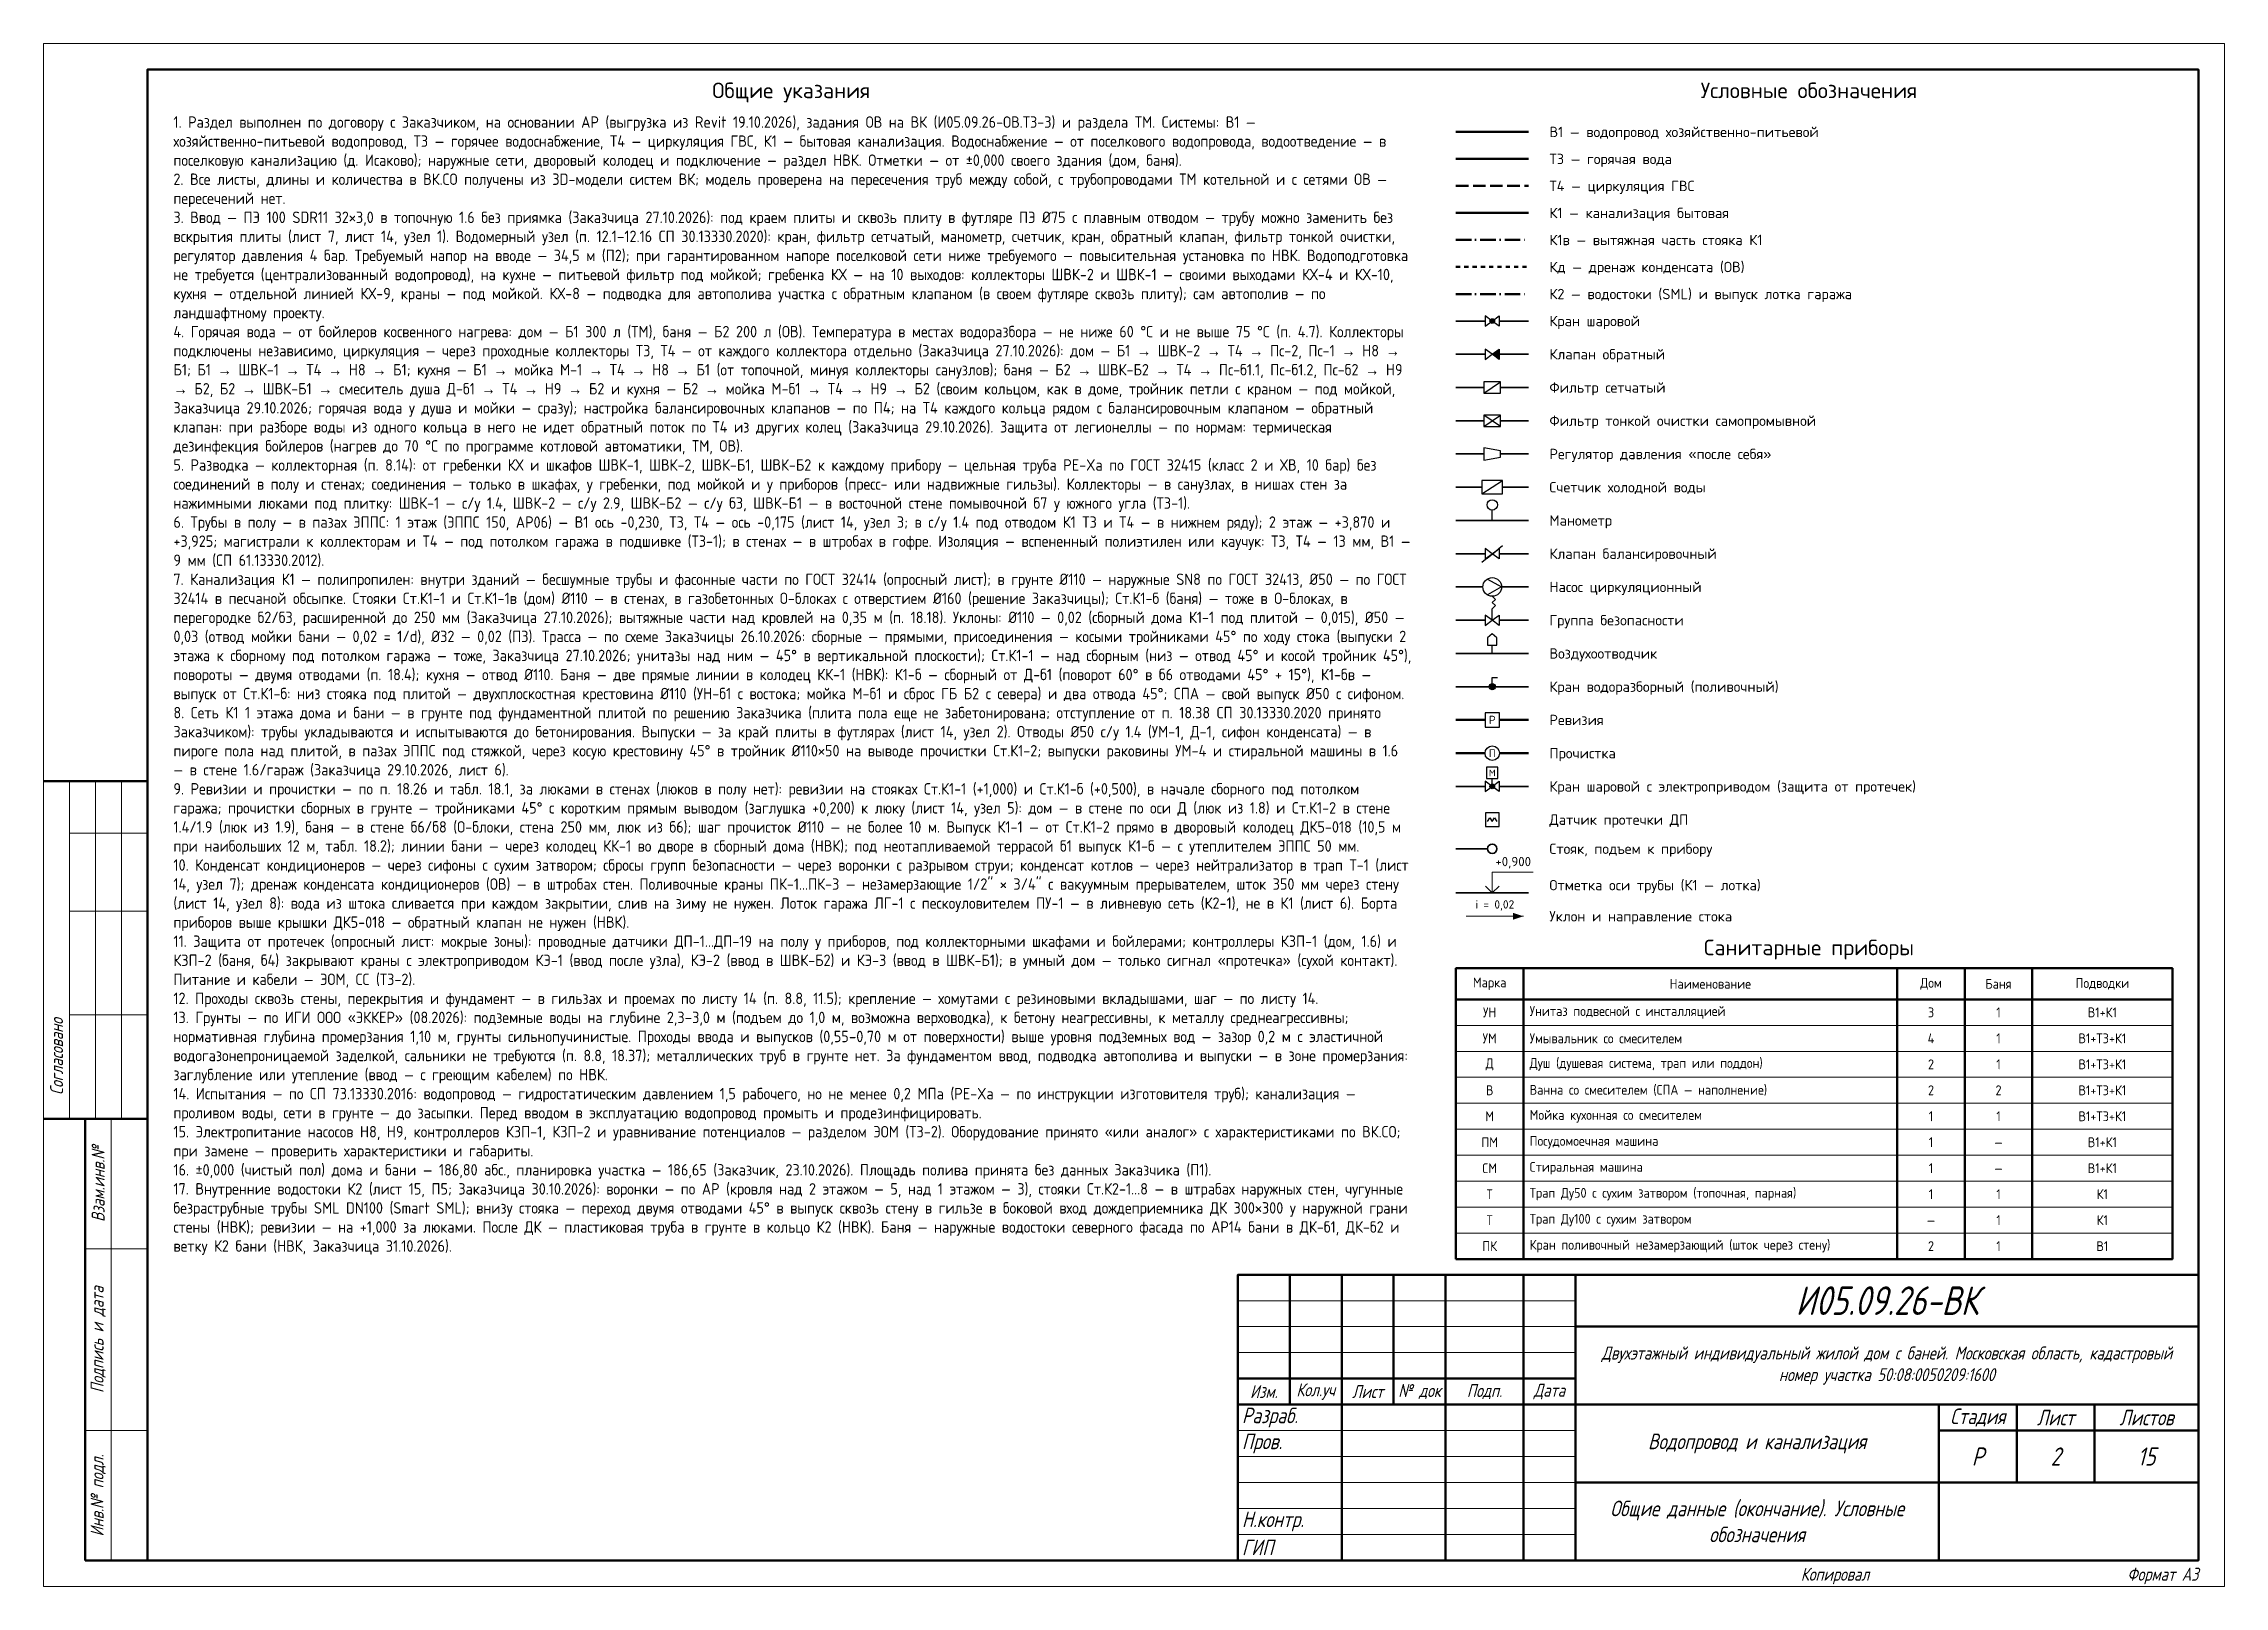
# Paper-space layout 'Лист' of a CAD drawing. Header units: millimetres. Extents: x 0 to 420, y 0 to 297.
import ezdxf
from ezdxf.enums import TextEntityAlignment as Align

# ---------------------------------------------------------------- set-up
doc = ezdxf.new("R2010")
doc.units = ezdxf.units.MM
for name, pattern in [('ОВ_ПУНКТ', [160, 80, -80]), ('ОВ_ШП', [460, 300, -80, 0, -80]), ('ОВ_ШТРИХ', [330, 240, -90])]:
    doc.linetypes.add(name, pattern=pattern)
for name, color, linetype, lineweight in [('ВК_арматура', 7, 'Continuous', 25), ('ВК_В1', 150, 'Continuous', 35), ('ВК_защита', 6, 'Continuous', 25), ('ВК_К1', 34, 'Continuous', 50), ('ВК_К1в', 34, 'Continuous', 35), ('ВК_К2', 5, 'Continuous', 50), ('ВК_Кд', 8, 'Continuous', 25), ('ВК_марки', 7, 'Continuous', 18), ('ВК_размеры', 7, 'Continuous', 13), ('ВК_Т3', 1, 'Continuous', 35), ('ВК_Т4', 30, 'Continuous', 35), ('ВК_текст', 7, 'Continuous', 18), ('Рамка', 7, 'Continuous', 50), ('Таблицы', 7, 'Continuous', 18), ('Текст', 7, 'Continuous', 18), ('Тонкие', 8, 'Continuous', 13)]:
    doc.layers.add(name, color=color, linetype=linetype, lineweight=lineweight)
doc.styles.add('GOST', font='isocpeur.ttf', dxfattribs={"width": 0.9})
doc.styles.add('GOST_I', font='isocpeur.ttf', dxfattribs={"width": 0.8})

psp = doc.layouts.new('Лист')

# ---------------------------------------------------------------- texts
at = {"layer": 'ВК_марки', "style": 'GOST'}
psp.add_text('i = 0,02', height=1.6, dxfattribs=at).set_placement((279.5, 130), align=Align.BOTTOM_CENTER)
at = {"layer": 'ВК_размеры', "style": 'GOST'}
psp.add_text('+0,900', height=1.8, dxfattribs=at).set_placement((279.6, 138.1), align=Align.BOTTOM_LEFT)
at = {"layer": 'ВК_текст', "style": 'GOST'}
for s, p in [('В1 — водопровод хозяйственно-питьевой', (290, 280)), ('Т3 — горячая вода', (290, 274.8)), ('Т4 — циркуляция ГВС', (290, 269.6)), ('К1 — канализация бытовая', (290, 264.4)), ('К1в — вытяжная часть стояка К1', (290, 259.2)), ('Кд — дренаж конденсата (ОВ)', (290, 254)), ('К2 — водостоки (SML) и выпуск лотка гаража', (290, 248.8)), ('Кран шаровой', (290, 243.6)), ('Клапан обратный', (290, 237.2)), ('Фильтр сетчатый', (290, 230.8)), ('Фильтр тонкой очистки самопромывной', (290, 224.4)), ('Регулятор давления «после себя»', (290, 218)), ('Счетчик холодной воды', (290, 211.6)), ('Манометр', (290, 205.2)), ('Клапан балансировочный', (290, 198.8)), ('Насос циркуляционный', (290, 192.4)), ('Группа безопасности', (290, 186)), ('Воздухоотводчик', (290, 179.6)), ('Кран водоразборный (поливочный)', (290, 173.2)), ('Ревизия', (290, 166.8)), ('Прочистка', (290, 160.4)), ('Кран шаровой с электроприводом (защита от протечек)', (290, 154)), ('Датчик протечки ДП', (290, 147.6)), ('Стояк, подъем к прибору', (290, 142)), ('Отметка оси трубы (К1 — лотка)', (290, 135)), ('Уклон и направление стока', (290, 129))]:
    psp.add_text(s, height=2, dxfattribs=at).set_placement(p, align=Align.MIDDLE_LEFT)
at = {"layer": 'Текст', "style": 'GOST'}
for s, p in [('Общие указания', (144, 288)), ('Условные обозначения', (340, 288)), ('Санитарные приборы', (340, 123))]:
    psp.add_text(s, height=3, dxfattribs=at).set_placement(p, align=Align.MIDDLE_CENTER)
at = {"layer": 'Текст'}
for s, insert, char_height, width, attachment_point, style in [('1. Раздел выполнен по договору с Заказчиком, на основании АР (выгрузка из Revit 19.10.2026), задания ОВ на ВК (И05.09.26-ОВ.ТЗ-3) и раздела ТМ. Системы: В1 — хозяйственно-питьевой водопровод, Т3 — горячее водоснабжение, Т4 — циркуляция ГВС, К1 — бытовая канализация. Водоснабжение — от поселкового водопровода, водоотведение — в поселковую канализацию (д. Исаково); наружные сети, дворовый колодец и подключение — раздел НВК. Отметки — от ±0,000 своего здания (дом, баня).\\P2. Все листы, длины и количества в ВК.СО получены из 3D-модели систем ВК; модель проверена на пересечения труб между собой, с трубопроводами ТМ котельной и с сетями ОВ — пересечений нет.\\P3. Ввод — ПЭ 100 SDR11 32×3,0 в топочную 1.6 без приямка (Заказчица 27.10.2026): под краем плиты и сквозь плиту в футляре ПЭ Ø75 с плавным отводом — трубу можно заменить без вскрытия плиты (лист 7, лист 14, узел 1). Водомерный узел (п. 12.1–12.16 СП 30.13330.2020): кран, фильтр сетчатый, манометр, счетчик, кран, обратный клапан, фильтр тонкой очистки, регулятор давления 4 бар. Требуемый напор на вводе — 34,5 м (П2); при гарантированном напоре поселковой сети ниже требуемого — повысительная установка по НВК. Водоподготовка не требуется (централизованный водопровод), на кухне — питьевой фильтр под мойкой; гребенка КХ — на 10 выходов: коллекторы ШВК-2 и ШВК-1 — своими выходами КХ-4 и КХ-10, кухня — отдельной линией КХ-9, краны — под мойкой. КХ-8 — подводка для автополива участка с обратным клапаном (в своем футляре сквозь плиту); сам автополив — по ландшафтному проекту.\\P4. Горячая вода — от бойлеров косвенного нагрева: дом — Б1 300 л (ТМ), баня — Б2 200 л (ОВ). Температура в местах водоразбора — не ниже 60 °С и не выше 75 °С (п. 4.7). Коллекторы подключены независимо, циркуляция — через проходные коллекторы Т3, Т4 — от каждого коллектора отдельно (Заказчица 27.10.2026): дом — Б1 → ШВК-2 → Т4 → Пс-2, Пс-1 → Н8 → Б1; Б1 → ШВК-1 → Т4 → Н8 → Б1; кухня — Б1 → мойка М-1 → Т4 → Н8 → Б1 (от топочной, минуя коллекторы санузлов); баня — Б2 → ШВК-Б2 → Т4 → Пс-б1.1, Пс-б1.2, Пс-б2 → Н9 → Б2, Б2 → ШВК-Б1 → смеситель душа Д-б1 → Т4 → Н9 → Б2 и кухня — Б2 → мойка М-б1 → Т4 → Н9 → Б2 (своим кольцом, как в доме, тройник петли с краном — под мойкой, Заказчица 29.10.2026; горячая вода у душа и мойки — сразу); настройка балансировочных клапанов — по П4; на Т4 каждого кольца рядом с балансировочным клапаном — обратный клапан: при разборе воды из одного кольца в него не идет обратный поток по Т4 из других колец (Заказчица 29.10.2026). Защита от легионеллы — по нормам: термическая дезинфекция бойлеров (нагрев до 70 °С по программе котловой автоматики, ТМ, ОВ).\\P5. Разводка — коллекторная (п. 8.14): от гребенки КХ и шкафов ШВК-1, ШВК-2, ШВК-Б1, ШВК-Б2 к каждому прибору — цельная труба PE-Xa по ГОСТ 32415 (класс 2 и ХВ, 10 бар) без соединений в полу и стенах; соединения — только в шкафах, у гребенки, под мойкой и у приборов (пресс- или надвижные гильзы). Коллекторы — в санузлах, в нишах стен за нажимными люками под плитку: ШВК-1 — с/у 1.4, ШВК-2 — с/у 2.9, ШВК-Б2 — с/у б3, ШВК-Б1 — в восточной стене помывочной б7 у южного угла (ТЗ-1).\\P6. Трубы в полу — в пазах ЭППС: 1 этаж (ЭППС 150, АР06) — В1 ось -0,230, Т3, Т4 — ось -0,175 (лист 14, узел 3; в с/у 1.4 под отводом К1 Т3 и Т4 — в нижнем ряду); 2 этаж — +3,870 и +3,925; магистрали к коллекторам и Т4 — под потолком гаража в подшивке (ТЗ-1); в стенах — в штробах в гофре. Изоляция — вспененный полиэтилен или каучук: Т3, Т4 — 13 мм, В1 — 9 мм (СП 61.13330.2012).\\P7. Канализация К1 — полипропилен: внутри зданий — бесшумные трубы и фасонные части по ГОСТ 32414 (опросный лист); в грунте Ø110 — наружные SN8 по ГОСТ 32413, Ø50 — по ГОСТ 32414 в песчаной обсыпке. Стояки Ст.К1-1 и Ст.К1-1в (дом) Ø110 — в стенах, в газобетонных О-блоках с отверстием Ø160 (решение Заказчицы); Ст.К1-б (баня) — тоже в О-блоках, в перегородке б2/б3, расширенной до 250 мм (Заказчица 27.10.2026); вытяжные части над кровлей на 0,35 м (п. 18.18). Уклоны: Ø110 — 0,02 (сборный дома К1-1 под плитой — 0,015), Ø50 — 0,03 (отвод мойки бани — 0,02 = 1/d), Ø32 — 0,02 (П3). Трасса — по схеме Заказчицы 26.10.2026: сборные — прямыми, присоединения — косыми тройниками 45° по ходу стока (выпуски 2 этажа к сборному под потолком гаража — тоже, Заказчица 27.10.2026; унитазы над ним — 45° в вертикальной плоскости); Ст.К1-1 — над сборным (низ — отвод 45° и косой тройник 45°), повороты — двумя отводами (п. 18.4); кухня — отвод Ø110. Баня — две прямые линии в колодец КК-1 (НВК): К1-б — сборный от Д-б1 (поворот 60° в б6 отводами 45° + 15°), К1-бв — выпуск от Ст.К1-б: низ стояка под плитой — двухплоскостная крестовина Ø110 (УН-б1 с востока; мойка М-б1 и сброс ГБ Б2 с севера) и два отвода 45°; СПА — свой выпуск Ø50 с сифоном.\\P8. Сеть К1 1 этажа дома и бани — в грунте под фундаментной плитой по решению Заказчика (плита пола еще не забетонирована; отступление от п. 18.38 СП 30.13330.2020 принято Заказчиком): трубы укладываются и испытываются до бетонирования. Выпуски — за край плиты в футлярах (лист 14, узел 2). Отводы Ø50 с/у 1.4 (УМ-1, Д-1, сифон конденсата) — в пироге пола над плитой, в пазах ЭППС под стяжкой, через косую крестовину 45° в тройник Ø110×50 на выводе прочистки Ст.К1-2; выпуски раковины УМ-4 и стиральной машины в 1.6 — в стене 1.6/гараж (Заказчица 29.10.2026, лист 6).\\P9. Ревизии и прочистки — по п. 18.26 и табл. 18.1, за люками в стенах (люков в полу нет): ревизии на стояках Ст.К1-1 (+1,000) и Ст.К1-б (+0,500), в начале сборного под потолком гаража; прочистки сборных в грунте — тройниками 45° с коротким прямым выводом (заглушка +0,200) к люку (лист 14, узел 5): дом — в стене по оси Д (люк из 1.8) и Ст.К1-2 в стене 1.4/1.9 (люк из 1.9), баня — в стене б6/б8 (О-блоки, стена 250 мм, люк из б6); шаг прочисток Ø110 — не более 10 м. Выпуск К1-1 — от Ст.К1-2 прямо в дворовый колодец ДК5-018 (10,5 м при наибольших 12 м, табл. 18.2); линии бани — через колодец КК-1 во дворе в сборный дома (НВК); под неотапливаемой террасой б1 выпуск К1-б — с утеплителем ЭППС 50 мм.\\P10. Конденсат кондиционеров — через сифоны с сухим затвором; сбросы групп безопасности — через воронки с разрывом струи; конденсат котлов — через нейтрализатор в трап Т-1 (лист 14, узел 7); дренаж конденсата кондиционеров (ОВ) — в штробах стен. Поливочные краны ПК-1...ПК-3 — незамерзающие 1/2" × 3/4" с вакуумным прерывателем, шток 350 мм через стену (лист 14, узел 8): вода из штока сливается при каждом закрытии, слив на зиму не нужен. Лоток гаража ЛГ-1 с пескоуловителем ПУ-1 — в ливневую сеть (К2-1), не в К1 (лист 6). Борта приборов выше крышки ДК5-018 — обратный клапан не нужен (НВК).\\P11. Защита от протечек (опросный лист: мокрые зоны): проводные датчики ДП-1...ДП-19 на полу у приборов, под коллекторными шкафами и бойлерами; контроллеры КЗП-1 (дом, 1.6) и КЗП-2 (баня, б4) закрывают краны с электроприводом КЭ-1 (ввод после узла), КЭ-2 (ввод в ШВК-Б2) и КЭ-3 (ввод в ШВК-Б1); в умный дом — только сигнал «протечка» (сухой контакт). Питание и кабели — ЭОМ, СС (ТЗ-2).\\P12. Проходы сквозь стены, перекрытия и фундамент — в гильзах и проемах по листу 14 (п. 8.8, 11.5); крепление — хомутами с резиновыми вкладышами, шаг — по листу 14.\\P13. Грунты — по ИГИ ООО «ЭККЕР» (08.2026): подземные воды на глубине 2,3–3,0 м (подъем до 1,0 м, возможна верховодка), к бетону неагрессивны, к металлу среднеагрессивны; нормативная глубина промерзания 1,10 м, грунты сильнопучинистые. Проходы ввода и выпусков (0,55–0,70 м от поверхности) выше уровня подземных вод — зазор 0,2 м с эластичной водогазонепроницаемой заделкой, сальники не требуются (п. 8.8, 18.37); металлических труб в грунте нет. За фундаментом ввод, подводка автополива и выпуски — в зоне промерзания: заглубление или утепление (ввод — с греющим кабелем) по НВК.\\P14. Испытания — по СП 73.13330.2016: водопровод — гидростатическим давлением 1,5 рабочего, но не менее 0,2 МПа (PE-Xa — по инструкции изготовителя труб); канализация — проливом воды, сети в грунте — до засыпки. Перед вводом в эксплуатацию водопровод промыть и продезинфицировать.\\P15. Электропитание насосов Н8, Н9, контроллеров КЗП-1, КЗП-2 и уравнивание потенциалов — разделом ЭОМ (ТЗ-2). Оборудование принято «или аналог» с характеристиками по ВК.СО; при замене — проверить характеристики и габариты.\\P16. ±0,000 (чистый пол) дома и бани — 186,80 абс., планировка участка — 186,65 (Заказчик, 23.10.2026). Площадь полива принята без данных Заказчика (П1).\\P17. Внутренние водостоки К2 (лист 15, П5; Заказчица 30.10.2026): воронки — по АР (кровля над 2 этажом — 5, над 1 этажом — 3), стояки Ст.К2-1...8 — в штрабах наружных стен, чугунные безраструбные трубы SML DN100 (Smart SML); внизу стояка — переход двумя отводами 45° в выпуск сквозь стену в гильзе в боковой вход дождеприемника ДК 300×300 у наружной грани стены (НВК); ревизии — на +1,000 за люками. После ДК — пластиковая труба в грунте в кольцо К2 (НВК). Баня — наружные водостоки северного фасада по АР14 бани в ДК-б1, ДК-б2 и ветку К2 бани (НВК, Заказчица 31.10.2026).', (25, 283), 2.2, 238, 1, 'GOST'), ('Марка', (278.5, 116), 1.9, 11, 5, 'GOST'), ('Наименование', (321, 116), 1.9, 70, 5, 'GOST'), ('Дом', (363.5, 116), 1.9, 11, 5, 'GOST'), ('Баня', (376.5, 116), 1.9, 11, 5, 'GOST'), ('Подводки', (396.5, 116), 1.9, 25, 5, 'GOST'), ('УН', (278.5, 110.5), 1.9, 11, 5, 'GOST'), ('Унитаз подвесной с инсталляцией', (286.2, 110.5), 1.9, 69.6, 4, 'GOST'), ('3', (363.5, 110.5), 1.9, 11, 5, 'GOST'), ('1', (376.5, 110.5), 1.9, 11, 5, 'GOST'), ('В1+К1', (396.5, 110.5), 1.9, 25, 5, 'GOST'), ('УМ', (278.5, 105.5), 1.9, 11, 5, 'GOST'), ('Умывальник со смесителем', (286.2, 105.5), 1.9, 69.6, 4, 'GOST'), ('4', (363.5, 105.5), 1.9, 11, 5, 'GOST'), ('1', (376.5, 105.5), 1.9, 11, 5, 'GOST'), ('В1+Т3+К1', (396.5, 105.5), 1.9, 25, 5, 'GOST'), ('Д', (278.5, 100.5), 1.9, 11, 5, 'GOST'), ('Душ (душевая система, трап или поддон)', (286.2, 100.5), 1.9, 69.6, 4, 'GOST'), ('2', (363.5, 100.5), 1.9, 11, 5, 'GOST'), ('1', (376.5, 100.5), 1.9, 11, 5, 'GOST'), ('В1+Т3+К1', (396.5, 100.5), 1.9, 25, 5, 'GOST'), ('Ванна со смесителем (СПА — наполнение)', (286.2, 95.5), 1.9, 69.6, 4, 'GOST'), ('В', (278.5, 95.5), 1.9, 11, 5, 'GOST'), ('2', (363.5, 95.5), 1.9, 11, 5, 'GOST'), ('2', (376.5, 95.5), 1.9, 11, 5, 'GOST'), ('В1+Т3+К1', (396.5, 95.5), 1.9, 25, 5, 'GOST'), ('М', (278.5, 90.5), 1.9, 11, 5, 'GOST'), ('Мойка кухонная со смесителем', (286.2, 90.5), 1.9, 69.6, 4, 'GOST'), ('1', (363.5, 90.5), 1.9, 11, 5, 'GOST'), ('1', (376.5, 90.5), 1.9, 11, 5, 'GOST'), ('В1+Т3+К1', (396.5, 90.5), 1.9, 25, 5, 'GOST'), ('ПМ', (278.5, 85.5), 1.9, 11, 5, 'GOST'), ('Посудомоечная машина', (286.2, 85.5), 1.9, 69.6, 4, 'GOST'), ('1', (363.5, 85.5), 1.9, 11, 5, 'GOST'), ('—', (376.5, 85.5), 1.9, 11, 5, 'GOST'), ('В1+К1', (396.5, 85.5), 1.9, 25, 5, 'GOST'), ('СМ', (278.5, 80.5), 1.9, 11, 5, 'GOST'), ('Стиральная машина', (286.2, 80.5), 1.9, 69.6, 4, 'GOST'), ('1', (363.5, 80.5), 1.9, 11, 5, 'GOST'), ('—', (376.5, 80.5), 1.9, 11, 5, 'GOST'), ('В1+К1', (396.5, 80.5), 1.9, 25, 5, 'GOST'), ('Т', (278.5, 75.5), 1.9, 11, 5, 'GOST'), ('Трап Ду50 с сухим затвором (топочная, парная)', (286.2, 75.5), 1.9, 69.6, 4, 'GOST'), ('1', (363.5, 75.5), 1.9, 11, 5, 'GOST'), ('1', (376.5, 75.5), 1.9, 11, 5, 'GOST'), ('К1', (396.5, 75.5), 1.9, 25, 5, 'GOST'), ('Т', (278.5, 70.5), 1.9, 11, 5, 'GOST'), ('Трап Ду100 с сухим затвором', (286.2, 70.5), 1.9, 69.6, 4, 'GOST'), ('1', (376.5, 70.5), 1.9, 11, 5, 'GOST'), ('К1', (396.5, 70.5), 1.9, 25, 5, 'GOST'), ('—', (363.5, 70.5), 1.9, 11, 5, 'GOST'), ('ПК', (278.5, 65.5), 1.9, 11, 5, 'GOST'), ('Кран поливочный незамерзающий (шток через стену)', (286.2, 65.5), 1.9, 69.6, 4, 'GOST'), ('2', (363.5, 65.5), 1.9, 11, 5, 'GOST'), ('1', (376.5, 65.5), 1.9, 11, 5, 'GOST'), ('В1', (396.5, 65.5), 1.9, 25, 5, 'GOST'), ('{\\W0.8;\\Q15;Двухэтажный индивидуальный жилой дом с баней. Московская область, кадастровый номер участка 50:08:0050209:1600}', (355, 42.5), 2.5, 116, 5, 'GOST_I'), ('{\\W0.8;\\Q15;Водопровод и канализация}', (330, 27.5), 3, 66, 5, 'GOST_I'), ('{\\W0.8;\\Q15;Общие данные (окончание). Условные обозначения}', (330, 12.5), 3, 66, 5, 'GOST_I')]:
    psp.add_mtext(s, dxfattribs=dict(at, insert=insert, char_height=char_height, width=width, attachment_point=attachment_point, style=style))
at = {"layer": 'Текст', "char_height": 2.5, "attachment_point": 5, "rotation": 90, "style": 'GOST_I'}
for s, insert in [('{\\W0.8;\\Q15;Согласовано}', (2.5, 102)), ('{\\W0.8;\\Q15;Взам.инв.№}', (10.5, 77.5)), ('{\\W0.8;\\Q15;Подпись и дата}', (10.5, 47.5)), ('{\\W0.8;\\Q15;Инв.№ подл.}', (10.5, 17.5))]:
    psp.add_mtext(s, dxfattribs=dict(at, insert=insert))
at = {"layer": 'Текст', "style": 'GOST_I'}
for s, insert, char_height, attachment_point in [('{\\W0.8;\\Q15;И05.09.26-ВК}', (355, 55), 5.5, 5), ('{\\W0.8;\\Q15;Изм.}', (235, 37.5), 2.5, 5), ('{\\W0.8;\\Q15;Кол.уч}', (245, 37.5), 2.5, 5), ('{\\W0.8;\\Q15;Лист}', (255, 37.5), 2.5, 5), ('{\\W0.8;\\Q15;№ док}', (265, 37.5), 2.5, 5), ('{\\W0.8;\\Q15;Подп.}', (277.5, 37.5), 2.5, 5), ('{\\W0.8;\\Q15;Дата}', (290, 37.5), 2.5, 5), ('{\\W0.8;\\Q15;Разраб.}', (230.8, 32.5), 3, 4), ('{\\W0.8;\\Q15;Стадия}', (372.5, 32.5), 3, 5), ('{\\W0.8;\\Q15;Лист}', (387.5, 32.5), 3, 5), ('{\\W0.8;\\Q15;Листов}', (405, 32.5), 3, 5), ('{\\W0.8;\\Q15;Пров.}', (230.8, 27.5), 3, 4), ('{\\W0.8;\\Q15;}', (250.8, 32.5), 3, 4), ('{\\W0.8;\\Q15;}', (285.6, 32.5), 3, 4), ('{\\W0.8;\\Q15;}', (250.8, 27.5), 3, 4), ('{\\W0.8;\\Q15;}', (285.6, 27.5), 3, 4), ('{\\W0.8;\\Q15;Р}', (372.5, 25), 3.5, 5), ('{\\W0.8;\\Q15;2}', (387.5, 25), 3.5, 5), ('{\\W0.8;\\Q15;15}', (405, 25), 3.5, 5), ('{\\W0.8;\\Q15;Н.контр.}', (230.8, 12.5), 3, 4), ('{\\W0.8;\\Q15;ГИП}', (230.8, 7.5), 3, 4), ('{\\W0.8;\\Q15;}', (250.8, 12.5), 3, 4), ('{\\W0.8;\\Q15;}', (285.6, 12.5), 3, 4), ('{\\W0.8;\\Q15;}', (250.8, 7.5), 3, 4), ('{\\W0.8;\\Q15;}', (285.6, 7.5), 3, 4), ('{\\W0.8;\\Q15;Копировал}', (345, 2), 2.5, 5), ('{\\W0.8;\\Q15;Формат А3}', (415, 2), 2.5, 6)]:
    psp.add_mtext(s, dxfattribs=dict(at, insert=insert, char_height=char_height, attachment_point=attachment_point))

# ---------------------------------------------------------------- hatches: boundary and pattern name
at = {"layer": 'ВК_арматура'}
h = psp.add_hatch(color=7, dxfattribs=at)
edge = h.paths.add_edge_path()
edge.add_arc((279, 173.2), 0.6, 0, 360)
at = {"layer": 'ВК_марки'}
psp.add_hatch(color=7, dxfattribs=at).paths.add_polyline_path([(285, 129), (283, 129.66), (283, 128.34)])

# ---------------------------------------------------------------- linework, layer by layer
at = {"layer": 'ВК_арматура'}
for points in [[(279, 205.2), (279, 207.2)], [(279, 179.6), (279, 181.2)], [(279, 173.2), (279, 175)], [(279, 175), (280, 175)]]:
    psp.add_lwpolyline(points, dxfattribs=at)
psp.add_circle((279, 173.2), 0.6, dxfattribs=at)
at = {"layer": 'ВК_В1', "lineweight": 50}
psp.add_lwpolyline([(272, 280), (286, 280)], dxfattribs=at)
at = {"layer": 'ВК_В1'}
for points in [[(272, 243.6), (286, 243.6)], [(272, 237.2), (286, 237.2)], [(272, 230.8), (286, 230.8)], [(272, 224.4), (286, 224.4)], [(272, 218), (286, 218)], [(272, 211.6), (286, 211.6)], [(272, 205.2), (286, 205.2)], [(272, 198.8), (286, 198.8)], [(272, 192.4), (286, 192.4)], [(272, 186), (286, 186)], [(272, 179.6), (286, 179.6)], [(272, 173.2), (286, 173.2)], [(272, 154), (286, 154)], [(272, 142), (278, 142)], [(272, 133.5), (286, 133.5)]]:
    psp.add_lwpolyline(points, dxfattribs=at)
psp.add_circle((279, 142), 0.9, dxfattribs=at)
at = {"layer": 'ВК_К1', "lineweight": 50}
psp.add_lwpolyline([(272, 264.4), (286, 264.4)], dxfattribs=at)
at = {"layer": 'ВК_К1'}
for points in [[(272, 166.8), (286, 166.8)], [(272, 160.4), (286, 160.4)]]:
    psp.add_lwpolyline(points, dxfattribs=at)
at = {"layer": 'ВК_К1в', "linetype": 'ОВ_ШП', "lineweight": 50, "ltscale": 0.01}
psp.add_lwpolyline([(272, 259.2), (286, 259.2)], dxfattribs=at)
at = {"layer": 'ВК_К2', "linetype": 'ОВ_ШП', "lineweight": 50, "ltscale": 0.01}
psp.add_lwpolyline([(272, 248.8), (286, 248.8)], dxfattribs=at)
at = {"layer": 'ВК_Кд', "linetype": 'ОВ_ПУНКТ', "lineweight": 50, "ltscale": 0.01}
psp.add_lwpolyline([(272, 254), (286, 254)], dxfattribs=at)
at = {"layer": 'ВК_марки'}
psp.add_lwpolyline([(274, 129), (285, 129)], dxfattribs=at)
at = {"layer": 'ВК_размеры'}
for points in [[(277.7, 134.8), (279, 133.5), (280.3, 134.8)], [(279, 133.5), (279, 137.5)], [(279, 137.5), (286.9, 137.5)]]:
    psp.add_lwpolyline(points, dxfattribs=at)
at = {"layer": 'ВК_Т3', "lineweight": 50}
psp.add_lwpolyline([(272, 274.8), (286, 274.8)], dxfattribs=at)
at = {"layer": 'ВК_Т4', "linetype": 'ОВ_ШТРИХ', "lineweight": 50, "ltscale": 0.01}
psp.add_lwpolyline([(272, 269.6), (286, 269.6)], dxfattribs=at)
at = {"layer": 'Рамка', "lineweight": 50}
for points in [[(20, 5), (415, 5), (415, 292), (20, 292)], [(230, 5), (415, 5), (415, 60), (230, 60)]]:
    psp.add_lwpolyline(points, close=True, dxfattribs=at)
at = {"layer": 'Таблицы', "lineweight": 50}
for p, q in [((0, 155), (20, 155)), ((285, 119), (285, 63)), ((357, 119), (357, 63)), ((370, 119), (370, 63)), ((383, 119), (383, 63)), ((272, 113), (410, 113)), ((0, 90), (20, 90)), ((8, 5), (8, 90)), ((240, 35), (240, 60)), ((250, 5), (250, 60)), ((260, 35), (260, 60)), ((270, 5), (270, 60)), ((285, 5), (285, 60)), ((295, 5), (295, 60)), ((295, 50), (415, 50)), ((230, 40), (295, 40)), ((230, 35), (415, 35)), ((365, 5), (365, 35)), ((380, 20), (380, 35)), ((395, 20), (395, 35)), ((365, 30), (415, 30)), ((295, 20), (415, 20)), ((8, 5), (20, 5))]:
    psp.add_line(p, q, dxfattribs=at)
at = {"layer": 'Таблицы'}
for p, q in [((5, 90), (5, 155)), ((10, 90), (10, 155)), ((15, 90), (15, 155)), ((5, 145), (20, 145)), ((5, 130), (20, 130)), ((5, 110), (20, 110)), ((13, 5), (13, 90)), ((8, 65), (20, 65)), ((8, 30), (20, 30))]:
    psp.add_line(p, q, dxfattribs=at)
at = {"layer": 'Таблицы', "lineweight": 18}
for p, q in [((272, 108), (410, 108)), ((272, 103), (410, 103)), ((272, 98), (410, 98)), ((272, 93), (410, 93)), ((272, 88), (410, 88)), ((272, 83), (410, 83)), ((272, 78), (410, 78)), ((272, 73), (410, 73)), ((272, 68), (410, 68)), ((272, 63), (410, 63)), ((230, 55), (295, 55)), ((230, 50), (295, 50)), ((230, 45), (295, 45)), ((230, 30), (295, 30)), ((230, 25), (295, 25)), ((230, 20), (295, 20)), ((230, 15), (295, 15)), ((230, 10), (295, 10))]:
    psp.add_line(p, q, dxfattribs=at)
at = {"layer": 'Таблицы', "lineweight": 50}
psp.add_lwpolyline([(272, 63), (410, 63), (410, 119), (272, 119)], close=True, dxfattribs=at)
at = {"layer": 'Тонкие'}
psp.add_lwpolyline([(0, 0), (420, 0), (420, 297), (0, 297)], close=True, dxfattribs=at)

psp.set_redraw_order([(e.dxf.handle, doc.entitydb.next_handle()) for e in psp.query("TEXT MTEXT ATTDEF DIMENSION ARC_DIMENSION")])  # texts and dimensions are drawn at this point

# ---------------------------------------------------------------- next in the draw order: wipeouts: each hides what was drawn before it
for points in [[(277.65, 242.61), (280.35, 242.61), (280.35, 244.59), (277.65, 244.59)], [(277.65, 236.21), (280.35, 236.21), (280.35, 238.19), (277.65, 238.19)], [(277.4, 229.7), (280.6, 229.7), (280.6, 231.9), (277.4, 231.9)], [(277.4, 223.3), (280.6, 223.3), (280.6, 225.5), (277.4, 225.5)], [(277.4, 216.8), (280.6, 216.8), (280.6, 219.2), (277.4, 219.2)], [(277, 210.3), (281, 210.3), (281, 212.9), (277, 212.9)], [(277.65, 197.81), (280.35, 197.81), (280.35, 199.79), (277.65, 199.79)], [(277.2, 190.6), (280.8, 190.6), (280.8, 194.2), (277.2, 194.2)], [(277.65, 185.01), (280.35, 185.01), (280.35, 186.99), (277.65, 186.99)], [(277.6, 165.4), (280.4, 165.4), (280.4, 168.2), (277.6, 168.2)], [(277.6, 159), (280.4, 159), (280.4, 161.8), (277.6, 161.8)], [(277.65, 153.01), (280.35, 153.01), (280.35, 154.99), (277.65, 154.99)], [(277.7, 146.3), (280.3, 146.3), (280.3, 148.9), (277.7, 148.9)]]:
    psp.add_wipeout(points)

# ---------------------------------------------------------------- next in the draw order: hatches: boundary and pattern name
at = {"layer": 'ВК_арматура'}
h = psp.add_hatch(color=7, dxfattribs=at)
edge = h.paths.add_edge_path()
edge.add_arc((279, 243.6), 0.45, 0, 360)
psp.add_hatch(color=7, dxfattribs=at).paths.add_polyline_path([(279, 237.2), (280.35, 238.19), (280.35, 236.21)])
h = psp.add_hatch(color=7, dxfattribs=at)
edge = h.paths.add_edge_path()
edge.add_arc((279, 154), 0.45, 0, 360)

# ---------------------------------------------------------------- next in the draw order: linework, layer by layer
for points in [[(279, 243.6), (277.65, 244.59), (277.65, 242.61)], [(279, 243.6), (280.35, 244.59), (280.35, 242.61)], [(279, 237.2), (277.65, 238.19), (277.65, 236.21)], [(279, 237.2), (280.35, 238.19), (280.35, 236.21)], [(277.4, 229.7), (280.6, 229.7), (280.6, 231.9), (277.4, 231.9)], [(277.4, 223.3), (280.6, 223.3), (280.6, 225.5), (277.4, 225.5)], [(277.4, 216.8), (280.6, 217.4), (280.6, 218.6), (277.4, 219.2)], [(277, 210.3), (281, 210.3), (281, 212.9), (277, 212.9)], [(279, 198.8), (277.65, 199.79), (277.65, 197.81)], [(279, 198.8), (280.35, 199.79), (280.35, 197.81)], [(279, 186), (277.65, 186.99), (277.65, 185.01)], [(279, 186), (280.35, 186.99), (280.35, 185.01)], [(278.1, 181.2), (279.9, 181.2), (279.9, 182.6), (279, 183.4), (278.1, 182.6)], [(277.6, 165.4), (280.4, 165.4), (280.4, 168.2), (277.6, 168.2)], [(279, 154), (277.65, 154.99), (277.65, 153.01)], [(279, 154), (280.35, 154.99), (280.35, 153.01)]]:
    psp.add_lwpolyline(points, close=True, dxfattribs=at)
for points in [[(277.4, 229.7), (280.6, 231.9)], [(277.4, 223.3), (280.6, 225.5)], [(280.6, 223.3), (277.4, 225.5)], [(277, 210.3), (281, 212.9)], [(277, 197.2), (281, 200.4)], [(278.1, 193.93), (280.8, 192.4), (278.1, 190.87)], [(279, 188.2), (279.6, 188.8), (279, 189.4), (279.6, 190), (279, 190.6)], [(279, 186), (279, 188.2)], [(279, 154), (279, 155.5)]]:
    psp.add_lwpolyline(points, dxfattribs=at)
for centre, radius in [((279, 243.6), 0.45), ((279, 208.2), 1), ((279, 192.4), 1.8), ((279, 160.4), 1.4), ((279, 154), 0.45)]:
    psp.add_circle(centre, radius, dxfattribs=at)
at = {"layer": 'ВК_защита'}
psp.add_lwpolyline([(277.7, 146.3), (280.3, 146.3), (280.3, 148.9), (277.7, 148.9)], close=True, dxfattribs=at)
psp.add_lwpolyline([(278.09, 147.25), (278.54, 147.95), (279, 147.25), (279.45, 147.95), (279.91, 147.25)], dxfattribs=at)

# ---------------------------------------------------------------- next in the draw order: texts
at = {"layer": 'ВК_арматура', "style": 'GOST'}
for s, height, p in [('Р', 1.6, (279, 166.8)), ('П', 1.5, (279, 160.4))]:
    psp.add_text(s, height=height, dxfattribs=at).set_placement(p, align=Align.MIDDLE_CENTER)

# ---------------------------------------------------------------- next in the draw order: wipeouts: each hides what was drawn before it
psp.add_wipeout([(277.9, 155.5), (280.1, 155.5), (280.1, 157.7), (277.9, 157.7)])

# ---------------------------------------------------------------- next in the draw order: linework, layer by layer
at = {"layer": 'ВК_арматура'}
psp.add_lwpolyline([(277.9, 155.5), (280.1, 155.5), (280.1, 157.7), (277.9, 157.7)], close=True, dxfattribs=at)

# ---------------------------------------------------------------- next in the draw order: texts
at = {"layer": 'ВК_арматура', "style": 'GOST'}
psp.add_text('М', height=1.3, dxfattribs=at).set_placement((279, 156.6), align=Align.MIDDLE_CENTER)

doc.saveas('drawing.dxf')
